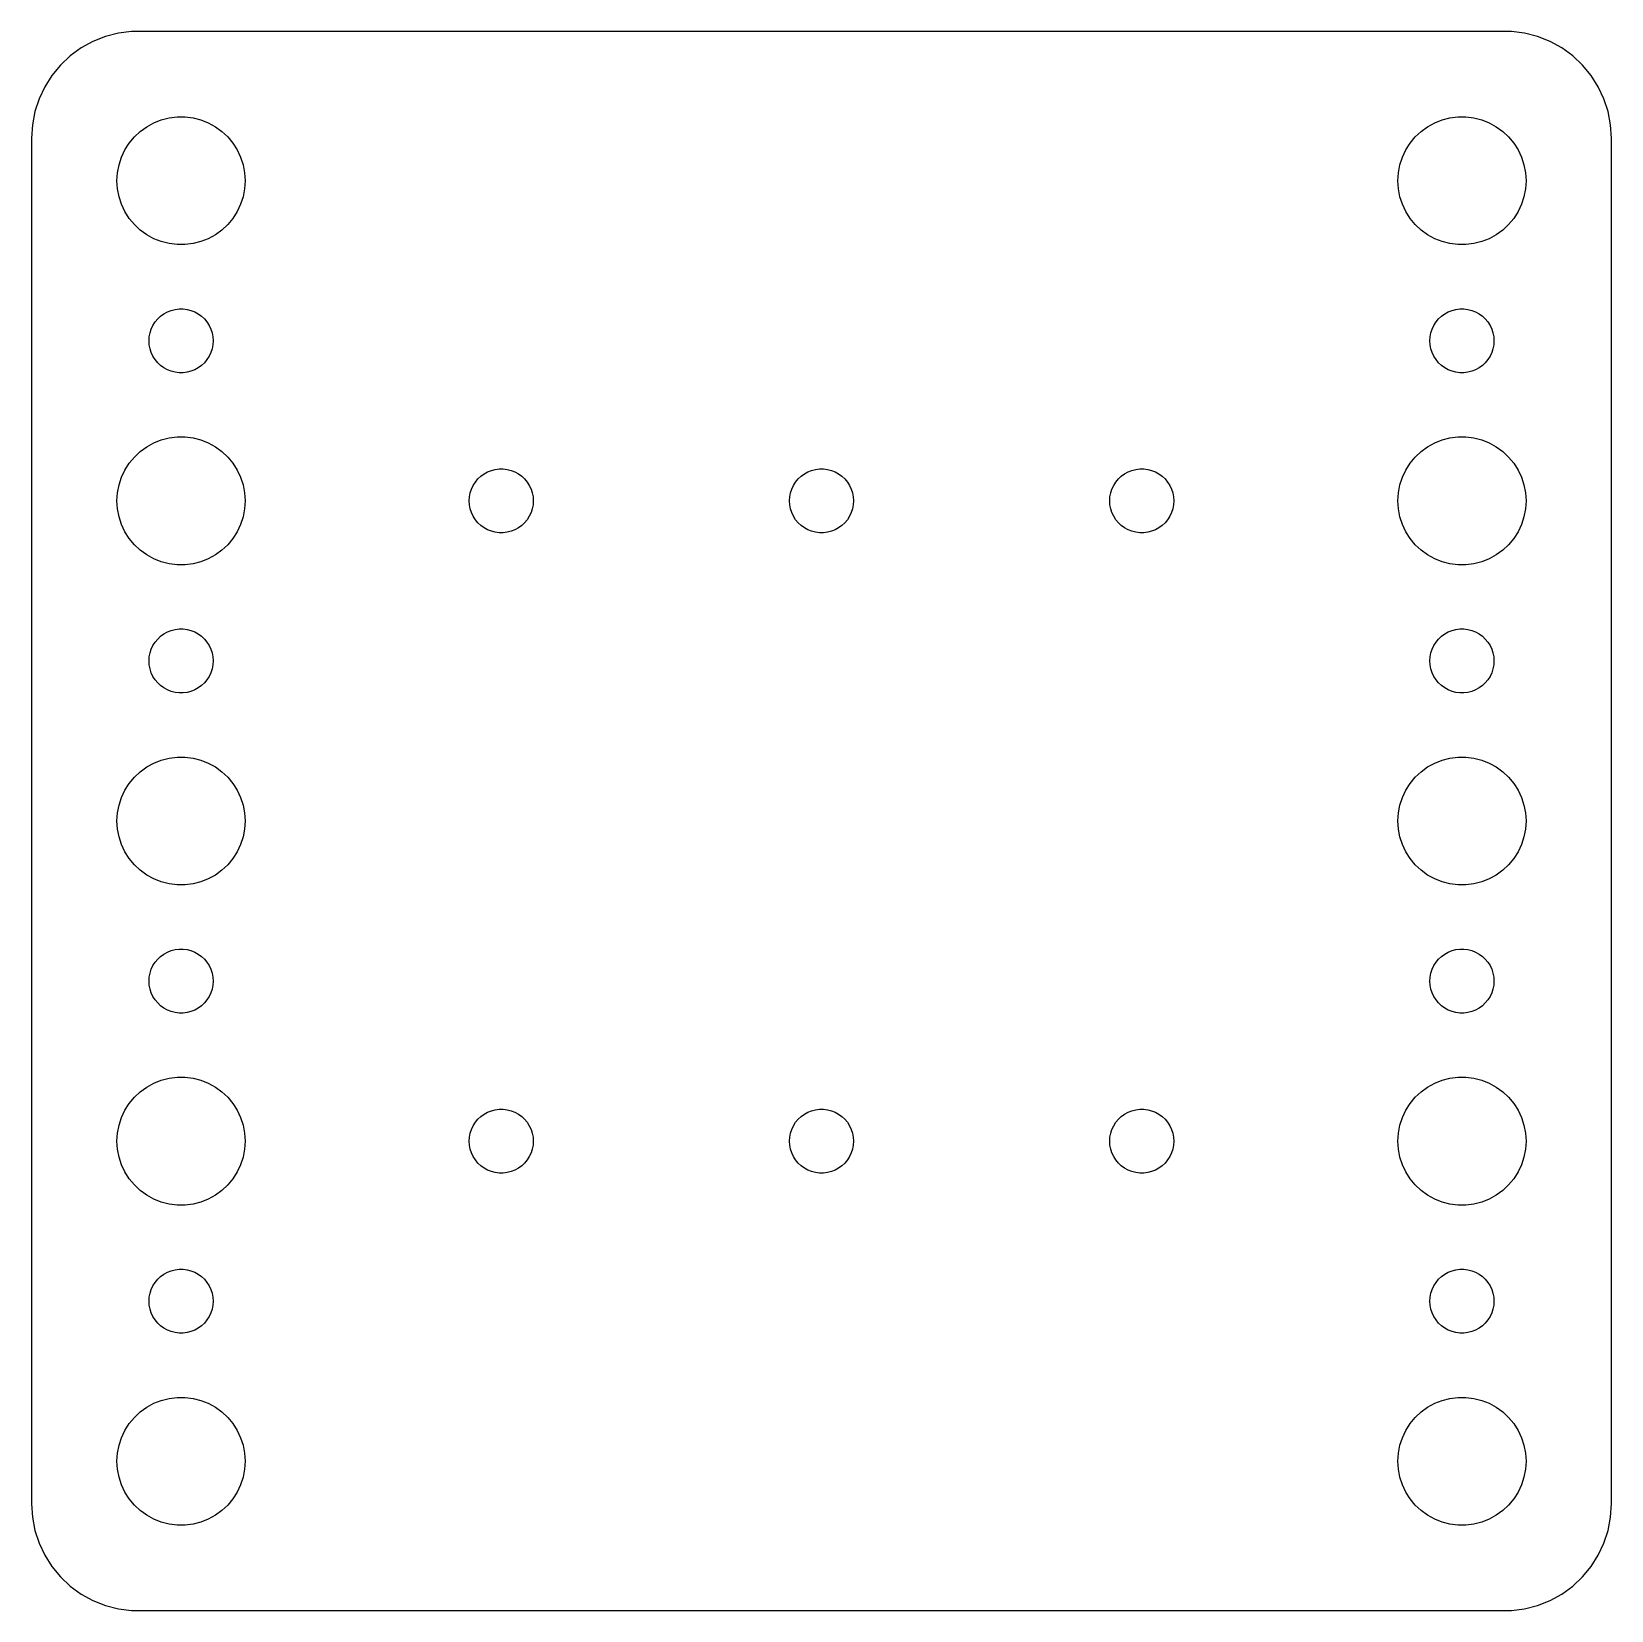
# Model space of a CAD drawing. Header units: metres. Extents: x -37 to 37, y 47 to 121.
import ezdxf

# ---------------------------------------------------------------- set-up
doc = ezdxf.new("R2010")
doc.units = ezdxf.units.M

msp = doc.modelspace()

# ---------------------------------------------------------------- linework, layer by layer
for p, q in [((-33.5451, 120.755), (-34.1289, 120.524)), ((-32.9369, 120.911), (-33.5451, 120.755)), ((-32.3139, 120.99), (-32.9369, 120.911)), ((32.3139, 120.99), (-32.3139, 120.99)), ((32.9369, 120.911), (32.3139, 120.99)), ((33.5451, 120.755), (32.9369, 120.911)), ((34.1289, 120.524), (33.5451, 120.755)), ((-34.6791, 120.222), (-35.1871, 119.853)), ((-34.1289, 120.524), (-34.6791, 120.222)), ((34.6791, 120.222), (34.1289, 120.524)), ((35.1871, 119.853), (34.6791, 120.222)), ((-35.6448, 119.423), (-36.0451, 118.939)), ((-35.1871, 119.853), (-35.6448, 119.423)), ((35.6448, 119.423), (35.1871, 119.853)), ((36.0451, 118.939), (35.6448, 119.423)), ((-36.3815, 118.409), (-36.6489, 117.841)), ((-36.0451, 118.939), (-36.3815, 118.409)), ((36.3815, 118.409), (36.0451, 118.939)), ((36.6489, 117.841), (36.3815, 118.409)), ((-36.6489, 117.841), (-36.8429, 117.243)), ((36.8429, 117.243), (36.6489, 117.841)), ((-36.8429, 117.243), (-36.9606, 116.627)), ((-30.927, 116.853), (-30.5621, 116.947)), ((-30.5621, 116.947), (-30.1884, 116.994)), ((-30.1884, 116.994), (-29.8116, 116.994)), ((-29.8116, 116.994), (-29.4379, 116.947)), ((-29.4379, 116.947), (-29.0729, 116.853)), ((29.0729, 116.853), (29.4379, 116.947)), ((29.4379, 116.947), (29.8116, 116.994)), ((29.8116, 116.994), (30.1884, 116.994)), ((30.1884, 116.994), (30.5621, 116.947)), ((30.5621, 116.947), (30.927, 116.853)), ((36.9606, 116.627), (36.8429, 117.243)), ((-36.9606, 116.627), (-37, 116)), ((-32.1869, 116.054), (-31.9123, 116.312)), ((-31.9123, 116.312), (-31.6075, 116.533)), ((-31.6075, 116.533), (-31.2773, 116.714)), ((-31.2773, 116.714), (-30.927, 116.853)), ((-29.0729, 116.853), (-28.7227, 116.714)), ((-28.7227, 116.714), (-28.3925, 116.533)), ((-28.3925, 116.533), (-28.0877, 116.312)), ((-28.0877, 116.312), (-27.8131, 116.054)), ((27.8131, 116.054), (28.0877, 116.312)), ((28.0877, 116.312), (28.3925, 116.533)), ((28.3925, 116.533), (28.7227, 116.714)), ((28.7227, 116.714), (29.0729, 116.853)), ((30.927, 116.853), (31.2773, 116.714)), ((31.2773, 116.714), (31.6075, 116.533)), ((31.6075, 116.533), (31.9123, 116.312)), ((31.9123, 116.312), (32.1869, 116.054)), ((37, 116), (36.9606, 116.627)), ((-37, 116), (-37, 52)), ((-32.7893, 115.104), (-32.6289, 115.445)), ((-32.6289, 115.445), (-32.427, 115.763)), ((-32.427, 115.763), (-32.1869, 116.054)), ((-27.8131, 116.054), (-27.5729, 115.763)), ((-27.5729, 115.763), (-27.3711, 115.445)), ((-27.3711, 115.445), (-27.2107, 115.104)), ((27.2107, 115.104), (27.3711, 115.445)), ((27.3711, 115.445), (27.5729, 115.763)), ((27.5729, 115.763), (27.8131, 116.054)), ((32.1869, 116.054), (32.427, 115.763)), ((32.427, 115.763), (32.6289, 115.445)), ((32.6289, 115.445), (32.7893, 115.104)), ((37, 52), (37, 116)), ((-32.9763, 114.376), (-32.9057, 114.746)), ((-32.9057, 114.746), (-32.7893, 115.104)), ((-27.2107, 115.104), (-27.0942, 114.746)), ((-27.0942, 114.746), (-27.0237, 114.376)), ((27.0237, 114.376), (27.0942, 114.746)), ((27.0942, 114.746), (27.2107, 115.104)), ((32.7893, 115.104), (32.9057, 114.746)), ((32.9057, 114.746), (32.9763, 114.376)), ((-33, 114), (-32.9763, 114.376)), ((-32.9763, 113.624), (-33, 114)), ((-27.0237, 114.376), (-27, 114)), ((-27, 114), (-27.0237, 113.624)), ((27, 114), (27.0237, 114.376)), ((27.0237, 113.624), (27, 114)), ((32.9763, 114.376), (33, 114)), ((33, 114), (32.9763, 113.624)), ((-32.9057, 113.254), (-32.9763, 113.624)), ((-32.7893, 112.896), (-32.9057, 113.254)), ((-27.0942, 113.254), (-27.2107, 112.896)), ((-27.0237, 113.624), (-27.0942, 113.254)), ((27.0942, 113.254), (27.0237, 113.624)), ((27.2107, 112.896), (27.0942, 113.254)), ((32.9057, 113.254), (32.7893, 112.896)), ((32.9763, 113.624), (32.9057, 113.254)), ((-32.6289, 112.555), (-32.7893, 112.896)), ((-32.427, 112.237), (-32.6289, 112.555)), ((-27.3711, 112.555), (-27.5729, 112.237)), ((-27.2107, 112.896), (-27.3711, 112.555)), ((27.3711, 112.555), (27.2107, 112.896)), ((27.5729, 112.237), (27.3711, 112.555)), ((32.6289, 112.555), (32.427, 112.237)), ((32.7893, 112.896), (32.6289, 112.555)), ((-32.1869, 111.946), (-32.427, 112.237)), ((-31.9123, 111.688), (-32.1869, 111.946)), ((-27.8131, 111.946), (-28.0877, 111.688)), ((-27.5729, 112.237), (-27.8131, 111.946)), ((27.8131, 111.946), (27.5729, 112.237)), ((28.0877, 111.688), (27.8131, 111.946)), ((32.1869, 111.946), (31.9123, 111.688)), ((32.427, 112.237), (32.1869, 111.946)), ((-31.6075, 111.467), (-31.9123, 111.688)), ((-31.2773, 111.286), (-31.6075, 111.467)), ((-30.927, 111.147), (-31.2773, 111.286)), ((-30.5621, 111.053), (-30.927, 111.147)), ((-30.1884, 111.006), (-30.5621, 111.053)), ((-29.8116, 111.006), (-30.1884, 111.006)), ((-29.4379, 111.053), (-29.8116, 111.006)), ((-29.0729, 111.147), (-29.4379, 111.053)), ((-28.7227, 111.286), (-29.0729, 111.147)), ((-28.3925, 111.467), (-28.7227, 111.286)), ((-28.0877, 111.688), (-28.3925, 111.467)), ((28.3925, 111.467), (28.0877, 111.688)), ((28.7227, 111.286), (28.3925, 111.467)), ((29.0729, 111.147), (28.7227, 111.286)), ((29.4379, 111.053), (29.0729, 111.147)), ((29.8116, 111.006), (29.4379, 111.053)), ((30.1884, 111.006), (29.8116, 111.006)), ((30.5621, 111.053), (30.1884, 111.006)), ((30.927, 111.147), (30.5621, 111.053)), ((31.2773, 111.286), (30.927, 111.147)), ((31.6075, 111.467), (31.2773, 111.286)), ((31.9123, 111.688), (31.6075, 111.467)), ((-31.3145, 107.223), (-31.2135, 107.382)), ((-31.2135, 107.382), (-31.0934, 107.527)), ((-31.0934, 107.527), (-30.9561, 107.656)), ((-30.9561, 107.656), (-30.8037, 107.766)), ((-30.8037, 107.766), (-30.6387, 107.857)), ((-30.6387, 107.857), (-30.4635, 107.927)), ((-30.4635, 107.927), (-30.2811, 107.973)), ((-30.2811, 107.973), (-30.0942, 107.997)), ((-30.0942, 107.997), (-29.9058, 107.997)), ((-29.9058, 107.997), (-29.7189, 107.973)), ((-29.7189, 107.973), (-29.5365, 107.927)), ((-29.5365, 107.927), (-29.3613, 107.857)), ((-29.3613, 107.857), (-29.1963, 107.766)), ((-29.1963, 107.766), (-29.0439, 107.656)), ((-29.0439, 107.656), (-28.9065, 107.527)), ((-28.9065, 107.527), (-28.7865, 107.382)), ((-28.7865, 107.382), (-28.6855, 107.223)), ((28.6855, 107.223), (28.7865, 107.382)), ((28.7865, 107.382), (28.9065, 107.527)), ((28.9065, 107.527), (29.0439, 107.656)), ((29.0439, 107.656), (29.1963, 107.766)), ((29.1963, 107.766), (29.3613, 107.857)), ((29.3613, 107.857), (29.5365, 107.927)), ((29.5365, 107.927), (29.7189, 107.973)), ((29.7189, 107.973), (29.9058, 107.997)), ((29.9058, 107.997), (30.0942, 107.997)), ((30.0942, 107.997), (30.2811, 107.973)), ((30.2811, 107.973), (30.4635, 107.927)), ((30.4635, 107.927), (30.6387, 107.857)), ((30.6387, 107.857), (30.8037, 107.766)), ((30.8037, 107.766), (30.9561, 107.656)), ((30.9561, 107.656), (31.0934, 107.527)), ((31.0934, 107.527), (31.2135, 107.382)), ((31.2135, 107.382), (31.3145, 107.223)), ((-31.5, 106.5), (-31.4882, 106.688)), ((-31.4882, 106.688), (-31.4529, 106.873)), ((-31.4529, 106.873), (-31.3947, 107.052)), ((-31.3947, 107.052), (-31.3145, 107.223)), ((-28.6855, 107.223), (-28.6053, 107.052)), ((-28.6053, 107.052), (-28.5471, 106.873)), ((-28.5471, 106.873), (-28.5118, 106.688)), ((-28.5118, 106.688), (-28.5, 106.5)), ((28.5, 106.5), (28.5118, 106.688)), ((28.5118, 106.688), (28.5471, 106.873)), ((28.5471, 106.873), (28.6053, 107.052)), ((28.6053, 107.052), (28.6855, 107.223)), ((31.3145, 107.223), (31.3947, 107.052)), ((31.3947, 107.052), (31.4529, 106.873)), ((31.4529, 106.873), (31.4882, 106.688)), ((31.4882, 106.688), (31.5, 106.5)), ((-31.4882, 106.312), (-31.5, 106.5)), ((-31.4529, 106.127), (-31.4882, 106.312)), ((-31.3947, 105.948), (-31.4529, 106.127)), ((-31.3145, 105.777), (-31.3947, 105.948)), ((-28.6053, 105.948), (-28.6855, 105.777)), ((-28.5471, 106.127), (-28.6053, 105.948)), ((-28.5118, 106.312), (-28.5471, 106.127)), ((-28.5, 106.5), (-28.5118, 106.312)), ((28.5118, 106.312), (28.5, 106.5)), ((28.5471, 106.127), (28.5118, 106.312)), ((28.6053, 105.948), (28.5471, 106.127)), ((28.6855, 105.777), (28.6053, 105.948)), ((31.3947, 105.948), (31.3145, 105.777)), ((31.4529, 106.127), (31.3947, 105.948)), ((31.4882, 106.312), (31.4529, 106.127)), ((31.5, 106.5), (31.4882, 106.312)), ((-31.2135, 105.618), (-31.3145, 105.777)), ((-31.0934, 105.473), (-31.2135, 105.618)), ((-30.9561, 105.344), (-31.0934, 105.473)), ((-30.8037, 105.234), (-30.9561, 105.344)), ((-30.6387, 105.143), (-30.8037, 105.234)), ((-30.4635, 105.073), (-30.6387, 105.143)), ((-29.3613, 105.143), (-29.5365, 105.073)), ((-29.1963, 105.234), (-29.3613, 105.143)), ((-29.0439, 105.344), (-29.1963, 105.234)), ((-28.9065, 105.473), (-29.0439, 105.344)), ((-28.7865, 105.618), (-28.9065, 105.473)), ((-28.6855, 105.777), (-28.7865, 105.618)), ((28.7865, 105.618), (28.6855, 105.777)), ((28.9065, 105.473), (28.7865, 105.618)), ((29.0439, 105.344), (28.9065, 105.473)), ((29.1963, 105.234), (29.0439, 105.344)), ((29.3613, 105.143), (29.1963, 105.234)), ((29.5365, 105.073), (29.3613, 105.143)), ((30.6387, 105.143), (30.4635, 105.073)), ((30.8037, 105.234), (30.6387, 105.143)), ((30.9561, 105.344), (30.8037, 105.234)), ((31.0934, 105.473), (30.9561, 105.344)), ((31.2135, 105.618), (31.0934, 105.473)), ((31.3145, 105.777), (31.2135, 105.618)), ((-30.2811, 105.027), (-30.4635, 105.073)), ((-30.0942, 105.003), (-30.2811, 105.027)), ((-29.9058, 105.003), (-30.0942, 105.003)), ((-29.7189, 105.027), (-29.9058, 105.003)), ((-29.5365, 105.073), (-29.7189, 105.027)), ((29.7189, 105.027), (29.5365, 105.073)), ((29.9058, 105.003), (29.7189, 105.027)), ((30.0942, 105.003), (29.9058, 105.003)), ((30.2811, 105.027), (30.0942, 105.003)), ((30.4635, 105.073), (30.2811, 105.027)), ((-31.9123, 101.312), (-31.6075, 101.533)), ((-31.6075, 101.533), (-31.2773, 101.714)), ((-31.2773, 101.714), (-30.927, 101.853)), ((-30.927, 101.853), (-30.5621, 101.947)), ((-30.5621, 101.947), (-30.1884, 101.994)), ((-30.1884, 101.994), (-29.8116, 101.994)), ((-29.8116, 101.994), (-29.4379, 101.947)), ((-29.4379, 101.947), (-29.0729, 101.853)), ((-29.0729, 101.853), (-28.7227, 101.714)), ((-28.7227, 101.714), (-28.3925, 101.533)), ((-28.3925, 101.533), (-28.0877, 101.312)), ((28.0877, 101.312), (28.3925, 101.533)), ((28.3925, 101.533), (28.7227, 101.714)), ((28.7227, 101.714), (29.0729, 101.853)), ((29.0729, 101.853), (29.4379, 101.947)), ((29.4379, 101.947), (29.8116, 101.994)), ((29.8116, 101.994), (30.1884, 101.994)), ((30.1884, 101.994), (30.5621, 101.947)), ((30.5621, 101.947), (30.927, 101.853)), ((30.927, 101.853), (31.2773, 101.714)), ((31.2773, 101.714), (31.6075, 101.533)), ((31.6075, 101.533), (31.9123, 101.312)), ((-32.6289, 100.445), (-32.427, 100.763)), ((-32.427, 100.763), (-32.1869, 101.054)), ((-32.1869, 101.054), (-31.9123, 101.312)), ((-28.0877, 101.312), (-27.8131, 101.054)), ((-27.8131, 101.054), (-27.5729, 100.763)), ((-27.5729, 100.763), (-27.3711, 100.445)), ((27.3711, 100.445), (27.5729, 100.763)), ((27.5729, 100.763), (27.8131, 101.054)), ((27.8131, 101.054), (28.0877, 101.312)), ((31.9123, 101.312), (32.1869, 101.054)), ((32.1869, 101.054), (32.427, 100.763)), ((32.427, 100.763), (32.6289, 100.445)), ((-32.9057, 99.7461), (-32.7893, 100.104)), ((-32.7893, 100.104), (-32.6289, 100.445)), ((-27.3711, 100.445), (-27.2107, 100.104)), ((-27.2107, 100.104), (-27.0942, 99.7461)), ((-16.2135, 99.8817), (-16.0934, 100.027)), ((-16.0934, 100.027), (-15.9561, 100.156)), ((-15.9561, 100.156), (-15.8037, 100.266)), ((-15.8037, 100.266), (-15.6387, 100.357)), ((-15.6387, 100.357), (-15.4635, 100.427)), ((-15.4635, 100.427), (-15.2811, 100.473)), ((-15.2811, 100.473), (-15.0942, 100.497)), ((-15.0942, 100.497), (-14.9058, 100.497)), ((-14.9058, 100.497), (-14.7189, 100.473)), ((-14.7189, 100.473), (-14.5365, 100.427)), ((-14.5365, 100.427), (-14.3613, 100.357)), ((-14.3613, 100.357), (-14.1963, 100.266)), ((-14.1963, 100.266), (-14.0439, 100.156)), ((-14.0439, 100.156), (-13.9065, 100.027)), ((-13.9065, 100.027), (-13.7865, 99.8817)), ((-1.21352, 99.8817), (-1.09344, 100.027)), ((-1.09344, 100.027), (-0.95613, 100.156)), ((-0.95613, 100.156), (-0.80373, 100.266)), ((-0.80373, 100.266), (-0.63866, 100.357)), ((-0.63866, 100.357), (-0.46352, 100.427)), ((-0.46352, 100.427), (-0.28107, 100.473)), ((-0.28107, 100.473), (-0.09418, 100.497)), ((-0.09418, 100.497), (0.09418, 100.497)), ((0.09418, 100.497), (0.28107, 100.473)), ((0.28107, 100.473), (0.46352, 100.427)), ((0.46352, 100.427), (0.63866, 100.357)), ((0.63866, 100.357), (0.80373, 100.266)), ((0.80373, 100.266), (0.95613, 100.156)), ((0.95613, 100.156), (1.09344, 100.027)), ((1.09344, 100.027), (1.21352, 99.8817)), ((13.7865, 99.8817), (13.9065, 100.027)), ((13.9065, 100.027), (14.0439, 100.156)), ((14.0439, 100.156), (14.1963, 100.266)), ((14.1963, 100.266), (14.3613, 100.357)), ((14.3613, 100.357), (14.5365, 100.427)), ((14.5365, 100.427), (14.7189, 100.473)), ((14.7189, 100.473), (14.9058, 100.497)), ((14.9058, 100.497), (15.0942, 100.497)), ((15.0942, 100.497), (15.2811, 100.473)), ((15.2811, 100.473), (15.4635, 100.427)), ((15.4635, 100.427), (15.6387, 100.357)), ((15.6387, 100.357), (15.8037, 100.266)), ((15.8037, 100.266), (15.9561, 100.156)), ((15.9561, 100.156), (16.0934, 100.027)), ((16.0934, 100.027), (16.2135, 99.8817)), ((27.0942, 99.7461), (27.2107, 100.104)), ((27.2107, 100.104), (27.3711, 100.445)), ((32.6289, 100.445), (32.7893, 100.104)), ((32.7893, 100.104), (32.9057, 99.7461)), ((-33, 99), (-32.9763, 99.376)), ((-32.9763, 99.376), (-32.9057, 99.7461)), ((-27.0942, 99.7461), (-27.0237, 99.376)), ((-27.0237, 99.376), (-27, 99)), ((-16.5, 99), (-16.4882, 99.188)), ((-16.4882, 99.188), (-16.4529, 99.373)), ((-16.4529, 99.373), (-16.3947, 99.5522)), ((-16.3947, 99.5522), (-16.3145, 99.7226)), ((-16.3145, 99.7226), (-16.2135, 99.8817)), ((-13.7865, 99.8817), (-13.6855, 99.7226)), ((-13.6855, 99.7226), (-13.6053, 99.5522)), ((-13.6053, 99.5522), (-13.5471, 99.373)), ((-13.5471, 99.373), (-13.5118, 99.188)), ((-13.5118, 99.188), (-13.5, 99)), ((-1.5, 99), (-1.48816, 99.188)), ((-1.48816, 99.188), (-1.45287, 99.373)), ((-1.45287, 99.373), (-1.39465, 99.5522)), ((-1.39465, 99.5522), (-1.31445, 99.7226)), ((-1.31445, 99.7226), (-1.21352, 99.8817)), ((1.21352, 99.8817), (1.31445, 99.7226)), ((1.31445, 99.7226), (1.39465, 99.5522)), ((1.39465, 99.5522), (1.45287, 99.373)), ((1.45287, 99.373), (1.48816, 99.188)), ((1.48816, 99.188), (1.5, 99)), ((13.5, 99), (13.5118, 99.188)), ((13.5118, 99.188), (13.5471, 99.373)), ((13.5471, 99.373), (13.6053, 99.5522)), ((13.6053, 99.5522), (13.6855, 99.7226)), ((13.6855, 99.7226), (13.7865, 99.8817)), ((16.2135, 99.8817), (16.3145, 99.7226)), ((16.3145, 99.7226), (16.3947, 99.5522)), ((16.3947, 99.5522), (16.4529, 99.373)), ((16.4529, 99.373), (16.4882, 99.188)), ((16.4882, 99.188), (16.5, 99)), ((27, 99), (27.0237, 99.376)), ((27.0237, 99.376), (27.0942, 99.7461)), ((32.9057, 99.7461), (32.9763, 99.376)), ((32.9763, 99.376), (33, 99)), ((-32.9763, 98.624), (-33, 99)), ((-32.9057, 98.2539), (-32.9763, 98.624)), ((-27.0237, 98.624), (-27.0942, 98.2539)), ((-27, 99), (-27.0237, 98.624)), ((-16.4882, 98.812), (-16.5, 99)), ((-16.4529, 98.627), (-16.4882, 98.812)), ((-16.3947, 98.4478), (-16.4529, 98.627)), ((-16.3145, 98.2774), (-16.3947, 98.4478)), ((-13.6053, 98.4478), (-13.6855, 98.2774)), ((-13.5471, 98.627), (-13.6053, 98.4478)), ((-13.5118, 98.812), (-13.5471, 98.627)), ((-13.5, 99), (-13.5118, 98.812)), ((-1.48816, 98.812), (-1.5, 99)), ((-1.45287, 98.627), (-1.48816, 98.812)), ((-1.39465, 98.4478), (-1.45287, 98.627)), ((-1.31445, 98.2774), (-1.39465, 98.4478)), ((1.39465, 98.4478), (1.31445, 98.2774)), ((1.45287, 98.627), (1.39465, 98.4478)), ((1.48816, 98.812), (1.45287, 98.627)), ((1.5, 99), (1.48816, 98.812)), ((13.5118, 98.812), (13.5, 99)), ((13.5471, 98.627), (13.5118, 98.812)), ((13.6053, 98.4478), (13.5471, 98.627)), ((13.6855, 98.2774), (13.6053, 98.4478)), ((16.3947, 98.4478), (16.3145, 98.2774)), ((16.4529, 98.627), (16.3947, 98.4478)), ((16.4882, 98.812), (16.4529, 98.627)), ((16.5, 99), (16.4882, 98.812)), ((27.0237, 98.624), (27, 99)), ((27.0942, 98.2539), (27.0237, 98.624)), ((32.9763, 98.624), (32.9057, 98.2539)), ((33, 99), (32.9763, 98.624)), ((-32.7893, 97.8956), (-32.9057, 98.2539)), ((-32.6289, 97.5547), (-32.7893, 97.8956)), ((-27.2107, 97.8956), (-27.3711, 97.5547)), ((-27.0942, 98.2539), (-27.2107, 97.8956)), ((-16.2135, 98.1183), (-16.3145, 98.2774)), ((-16.0934, 97.9732), (-16.2135, 98.1183)), ((-15.9561, 97.8442), (-16.0934, 97.9732)), ((-15.8037, 97.7335), (-15.9561, 97.8442)), ((-15.6387, 97.6427), (-15.8037, 97.7335)), ((-14.1963, 97.7335), (-14.3613, 97.6427)), ((-14.0439, 97.8442), (-14.1963, 97.7335)), ((-13.9065, 97.9732), (-14.0439, 97.8442)), ((-13.7865, 98.1183), (-13.9065, 97.9732)), ((-13.6855, 98.2774), (-13.7865, 98.1183)), ((-1.21352, 98.1183), (-1.31445, 98.2774)), ((-1.09344, 97.9732), (-1.21352, 98.1183)), ((-0.95613, 97.8442), (-1.09344, 97.9732)), ((-0.80373, 97.7335), (-0.95613, 97.8442)), ((-0.63866, 97.6427), (-0.80373, 97.7335)), ((0.80373, 97.7335), (0.63866, 97.6427)), ((0.95613, 97.8442), (0.80373, 97.7335)), ((1.09344, 97.9732), (0.95613, 97.8442)), ((1.21352, 98.1183), (1.09344, 97.9732)), ((1.31445, 98.2774), (1.21352, 98.1183)), ((13.7865, 98.1183), (13.6855, 98.2774)), ((13.9065, 97.9732), (13.7865, 98.1183)), ((14.0439, 97.8442), (13.9065, 97.9732)), ((14.1963, 97.7335), (14.0439, 97.8442)), ((14.3613, 97.6427), (14.1963, 97.7335)), ((15.8037, 97.7335), (15.6387, 97.6427)), ((15.9561, 97.8442), (15.8037, 97.7335)), ((16.0934, 97.9732), (15.9561, 97.8442)), ((16.2135, 98.1183), (16.0934, 97.9732)), ((16.3145, 98.2774), (16.2135, 98.1183)), ((27.2107, 97.8956), (27.0942, 98.2539)), ((27.3711, 97.5547), (27.2107, 97.8956)), ((32.7893, 97.8956), (32.6289, 97.5547)), ((32.9057, 98.2539), (32.7893, 97.8956)), ((-32.427, 97.2366), (-32.6289, 97.5547)), ((-32.1869, 96.9464), (-32.427, 97.2366)), ((-31.9123, 96.6884), (-32.1869, 96.9464)), ((-27.8131, 96.9464), (-28.0877, 96.6884)), ((-27.5729, 97.2366), (-27.8131, 96.9464)), ((-27.3711, 97.5547), (-27.5729, 97.2366)), ((-15.4635, 97.5734), (-15.6387, 97.6427)), ((-15.2811, 97.5266), (-15.4635, 97.5734)), ((-15.0942, 97.5029), (-15.2811, 97.5266)), ((-14.9058, 97.5029), (-15.0942, 97.5029)), ((-14.7189, 97.5266), (-14.9058, 97.5029)), ((-14.5365, 97.5734), (-14.7189, 97.5266)), ((-14.3613, 97.6427), (-14.5365, 97.5734)), ((-0.46352, 97.5734), (-0.63866, 97.6427)), ((-0.28107, 97.5266), (-0.46352, 97.5734)), ((-0.09418, 97.5029), (-0.28107, 97.5266)), ((0.09418, 97.5029), (-0.09418, 97.5029)), ((0.28107, 97.5266), (0.09418, 97.5029)), ((0.46352, 97.5734), (0.28107, 97.5266)), ((0.63866, 97.6427), (0.46352, 97.5734)), ((14.5365, 97.5734), (14.3613, 97.6427)), ((14.7189, 97.5266), (14.5365, 97.5734)), ((14.9058, 97.5029), (14.7189, 97.5266)), ((15.0942, 97.5029), (14.9058, 97.5029)), ((15.2811, 97.5266), (15.0942, 97.5029)), ((15.4635, 97.5734), (15.2811, 97.5266)), ((15.6387, 97.6427), (15.4635, 97.5734)), ((27.5729, 97.2366), (27.3711, 97.5547)), ((27.8131, 96.9464), (27.5729, 97.2366)), ((28.0877, 96.6884), (27.8131, 96.9464)), ((32.1869, 96.9464), (31.9123, 96.6884)), ((32.427, 97.2366), (32.1869, 96.9464)), ((32.6289, 97.5547), (32.427, 97.2366)), ((-31.6075, 96.467), (-31.9123, 96.6884)), ((-31.2773, 96.2855), (-31.6075, 96.467)), ((-30.927, 96.1468), (-31.2773, 96.2855)), ((-28.7227, 96.2855), (-29.0729, 96.1468)), ((-28.3925, 96.467), (-28.7227, 96.2855)), ((-28.0877, 96.6884), (-28.3925, 96.467)), ((28.3925, 96.467), (28.0877, 96.6884)), ((28.7227, 96.2855), (28.3925, 96.467)), ((29.0729, 96.1468), (28.7227, 96.2855)), ((31.2773, 96.2855), (30.927, 96.1468)), ((31.6075, 96.467), (31.2773, 96.2855)), ((31.9123, 96.6884), (31.6075, 96.467)), ((-30.5621, 96.0531), (-30.927, 96.1468)), ((-30.1884, 96.0059), (-30.5621, 96.0531)), ((-29.8116, 96.0059), (-30.1884, 96.0059)), ((-29.4379, 96.0531), (-29.8116, 96.0059)), ((-29.0729, 96.1468), (-29.4379, 96.0531)), ((29.4379, 96.0531), (29.0729, 96.1468)), ((29.8116, 96.0059), (29.4379, 96.0531)), ((30.1884, 96.0059), (29.8116, 96.0059)), ((30.5621, 96.0531), (30.1884, 96.0059)), ((30.927, 96.1468), (30.5621, 96.0531)), ((-31.2135, 92.3817), (-31.0934, 92.5268)), ((-31.0934, 92.5268), (-30.9561, 92.6558)), ((-30.9561, 92.6558), (-30.8037, 92.7665)), ((-30.8037, 92.7665), (-30.6387, 92.8572)), ((-30.6387, 92.8572), (-30.4635, 92.9266)), ((-30.4635, 92.9266), (-30.2811, 92.9734)), ((-30.2811, 92.9734), (-30.0942, 92.997)), ((-30.0942, 92.997), (-29.9058, 92.997)), ((-29.9058, 92.997), (-29.7189, 92.9734)), ((-29.7189, 92.9734), (-29.5365, 92.9266)), ((-29.5365, 92.9266), (-29.3613, 92.8572)), ((-29.3613, 92.8572), (-29.1963, 92.7665)), ((-29.1963, 92.7665), (-29.0439, 92.6558)), ((-29.0439, 92.6558), (-28.9065, 92.5268)), ((-28.9065, 92.5268), (-28.7865, 92.3817)), ((28.7865, 92.3817), (28.9065, 92.5268)), ((28.9065, 92.5268), (29.0439, 92.6558)), ((29.0439, 92.6558), (29.1963, 92.7665)), ((29.1963, 92.7665), (29.3613, 92.8572)), ((29.3613, 92.8572), (29.5365, 92.9266)), ((29.5365, 92.9266), (29.7189, 92.9734)), ((29.7189, 92.9734), (29.9058, 92.997)), ((29.9058, 92.997), (30.0942, 92.997)), ((30.0942, 92.997), (30.2811, 92.9734)), ((30.2811, 92.9734), (30.4635, 92.9266)), ((30.4635, 92.9266), (30.6387, 92.8572)), ((30.6387, 92.8572), (30.8037, 92.7665)), ((30.8037, 92.7665), (30.9561, 92.6558)), ((30.9561, 92.6558), (31.0934, 92.5268)), ((31.0934, 92.5268), (31.2135, 92.3817)), ((-31.4882, 91.688), (-31.4529, 91.873)), ((-31.4529, 91.873), (-31.3947, 92.0522)), ((-31.3947, 92.0522), (-31.3145, 92.2226)), ((-31.3145, 92.2226), (-31.2135, 92.3817)), ((-28.7865, 92.3817), (-28.6855, 92.2226)), ((-28.6855, 92.2226), (-28.6053, 92.0522)), ((-28.6053, 92.0522), (-28.5471, 91.873)), ((-28.5471, 91.873), (-28.5118, 91.688)), ((28.5118, 91.688), (28.5471, 91.873)), ((28.5471, 91.873), (28.6053, 92.0522)), ((28.6053, 92.0522), (28.6855, 92.2226)), ((28.6855, 92.2226), (28.7865, 92.3817)), ((31.2135, 92.3817), (31.3145, 92.2226)), ((31.3145, 92.2226), (31.3947, 92.0522)), ((31.3947, 92.0522), (31.4529, 91.873)), ((31.4529, 91.873), (31.4882, 91.688)), ((-31.5, 91.5), (-31.4882, 91.688)), ((-31.4882, 91.312), (-31.5, 91.5)), ((-31.4529, 91.127), (-31.4882, 91.312)), ((-31.3947, 90.9478), (-31.4529, 91.127)), ((-28.5471, 91.127), (-28.6053, 90.9478)), ((-28.5118, 91.312), (-28.5471, 91.127)), ((-28.5118, 91.688), (-28.5, 91.5)), ((-28.5, 91.5), (-28.5118, 91.312)), ((28.5, 91.5), (28.5118, 91.688)), ((28.5118, 91.312), (28.5, 91.5)), ((28.5471, 91.127), (28.5118, 91.312)), ((28.6053, 90.9478), (28.5471, 91.127)), ((31.4529, 91.127), (31.3947, 90.9478)), ((31.4882, 91.312), (31.4529, 91.127)), ((31.4882, 91.688), (31.5, 91.5)), ((31.5, 91.5), (31.4882, 91.312)), ((-31.3145, 90.7774), (-31.3947, 90.9478)), ((-31.2135, 90.6183), (-31.3145, 90.7774)), ((-31.0934, 90.4732), (-31.2135, 90.6183)), ((-30.9561, 90.3442), (-31.0934, 90.4732)), ((-30.8037, 90.2335), (-30.9561, 90.3442)), ((-29.0439, 90.3442), (-29.1963, 90.2335)), ((-28.9065, 90.4732), (-29.0439, 90.3442)), ((-28.7865, 90.6183), (-28.9065, 90.4732)), ((-28.6855, 90.7774), (-28.7865, 90.6183)), ((-28.6053, 90.9478), (-28.6855, 90.7774)), ((28.6855, 90.7774), (28.6053, 90.9478)), ((28.7865, 90.6183), (28.6855, 90.7774)), ((28.9065, 90.4732), (28.7865, 90.6183)), ((29.0439, 90.3442), (28.9065, 90.4732)), ((29.1963, 90.2335), (29.0439, 90.3442)), ((30.9561, 90.3442), (30.8037, 90.2335)), ((31.0934, 90.4732), (30.9561, 90.3442)), ((31.2135, 90.6183), (31.0934, 90.4732)), ((31.3145, 90.7774), (31.2135, 90.6183)), ((31.3947, 90.9478), (31.3145, 90.7774)), ((-30.6387, 90.1427), (-30.8037, 90.2335)), ((-30.4635, 90.0734), (-30.6387, 90.1427)), ((-30.2811, 90.0266), (-30.4635, 90.0734)), ((-30.0942, 90.0029), (-30.2811, 90.0266)), ((-29.9058, 90.0029), (-30.0942, 90.0029)), ((-29.7189, 90.0266), (-29.9058, 90.0029)), ((-29.5365, 90.0734), (-29.7189, 90.0266)), ((-29.3613, 90.1427), (-29.5365, 90.0734)), ((-29.1963, 90.2335), (-29.3613, 90.1427)), ((29.3613, 90.1427), (29.1963, 90.2335)), ((29.5365, 90.0734), (29.3613, 90.1427)), ((29.7189, 90.0266), (29.5365, 90.0734)), ((29.9058, 90.0029), (29.7189, 90.0266)), ((30.0942, 90.0029), (29.9058, 90.0029)), ((30.2811, 90.0266), (30.0942, 90.0029)), ((30.4635, 90.0734), (30.2811, 90.0266)), ((30.6387, 90.1427), (30.4635, 90.0734)), ((30.8037, 90.2335), (30.6387, 90.1427)), ((-31.6075, 86.533), (-31.2773, 86.7145)), ((-31.2773, 86.7145), (-30.927, 86.8532)), ((-30.927, 86.8532), (-30.5621, 86.9469)), ((-30.5621, 86.9469), (-30.1884, 86.9941)), ((-30.1884, 86.9941), (-29.8116, 86.9941)), ((-29.8116, 86.9941), (-29.4379, 86.9469)), ((-29.4379, 86.9469), (-29.0729, 86.8532)), ((-29.0729, 86.8532), (-28.7227, 86.7145)), ((-28.7227, 86.7145), (-28.3925, 86.533)), ((28.3925, 86.533), (28.7227, 86.7145)), ((28.7227, 86.7145), (29.0729, 86.8532)), ((29.0729, 86.8532), (29.4379, 86.9469)), ((29.4379, 86.9469), (29.8116, 86.9941)), ((29.8116, 86.9941), (30.1884, 86.9941)), ((30.1884, 86.9941), (30.5621, 86.9469)), ((30.5621, 86.9469), (30.927, 86.8532)), ((30.927, 86.8532), (31.2773, 86.7145)), ((31.2773, 86.7145), (31.6075, 86.533)), ((-32.427, 85.7634), (-32.1869, 86.0536)), ((-32.1869, 86.0536), (-31.9123, 86.3115)), ((-31.9123, 86.3115), (-31.6075, 86.533)), ((-28.3925, 86.533), (-28.0877, 86.3115)), ((-28.0877, 86.3115), (-27.8131, 86.0536)), ((-27.8131, 86.0536), (-27.5729, 85.7634)), ((27.5729, 85.7634), (27.8131, 86.0536)), ((27.8131, 86.0536), (28.0877, 86.3115)), ((28.0877, 86.3115), (28.3925, 86.533)), ((31.6075, 86.533), (31.9123, 86.3115)), ((31.9123, 86.3115), (32.1869, 86.0536)), ((32.1869, 86.0536), (32.427, 85.7634)), ((-32.9057, 84.7461), (-32.7893, 85.1044)), ((-32.7893, 85.1044), (-32.6289, 85.4453)), ((-32.6289, 85.4453), (-32.427, 85.7634)), ((-27.5729, 85.7634), (-27.3711, 85.4453)), ((-27.3711, 85.4453), (-27.2107, 85.1044)), ((-27.2107, 85.1044), (-27.0942, 84.7461)), ((27.0942, 84.7461), (27.2107, 85.1044)), ((27.2107, 85.1044), (27.3711, 85.4453)), ((27.3711, 85.4453), (27.5729, 85.7634)), ((32.427, 85.7634), (32.6289, 85.4453)), ((32.6289, 85.4453), (32.7893, 85.1044)), ((32.7893, 85.1044), (32.9057, 84.7461)), ((-33, 84), (-32.9763, 84.376)), ((-32.9763, 84.376), (-32.9057, 84.7461)), ((-27.0942, 84.7461), (-27.0237, 84.376)), ((-27.0237, 84.376), (-27, 84)), ((27, 84), (27.0237, 84.376)), ((27.0237, 84.376), (27.0942, 84.7461)), ((32.9057, 84.7461), (32.9763, 84.376)), ((32.9763, 84.376), (33, 84)), ((-32.9763, 83.624), (-33, 84)), ((-32.9057, 83.2539), (-32.9763, 83.624)), ((-27.0237, 83.624), (-27.0942, 83.2539)), ((-27, 84), (-27.0237, 83.624)), ((27.0237, 83.624), (27, 84)), ((27.0942, 83.2539), (27.0237, 83.624)), ((32.9763, 83.624), (32.9057, 83.2539)), ((33, 84), (32.9763, 83.624)), ((-32.7893, 82.8956), (-32.9057, 83.2539)), ((-32.6289, 82.5547), (-32.7893, 82.8956)), ((-27.2107, 82.8956), (-27.3711, 82.5547)), ((-27.0942, 83.2539), (-27.2107, 82.8956)), ((27.2107, 82.8956), (27.0942, 83.2539)), ((27.3711, 82.5547), (27.2107, 82.8956)), ((32.7893, 82.8956), (32.6289, 82.5547)), ((32.9057, 83.2539), (32.7893, 82.8956)), ((-32.427, 82.2366), (-32.6289, 82.5547)), ((-32.1869, 81.9464), (-32.427, 82.2366)), ((-27.5729, 82.2366), (-27.8131, 81.9464)), ((-27.3711, 82.5547), (-27.5729, 82.2366)), ((27.5729, 82.2366), (27.3711, 82.5547)), ((27.8131, 81.9464), (27.5729, 82.2366)), ((32.427, 82.2366), (32.1869, 81.9464)), ((32.6289, 82.5547), (32.427, 82.2366)), ((-31.9123, 81.6885), (-32.1869, 81.9464)), ((-31.6075, 81.467), (-31.9123, 81.6885)), ((-31.2773, 81.2855), (-31.6075, 81.467)), ((-28.3925, 81.467), (-28.7227, 81.2855)), ((-28.0877, 81.6885), (-28.3925, 81.467)), ((-27.8131, 81.9464), (-28.0877, 81.6885)), ((28.0877, 81.6885), (27.8131, 81.9464)), ((28.3925, 81.467), (28.0877, 81.6885)), ((28.7227, 81.2855), (28.3925, 81.467)), ((31.6075, 81.467), (31.2773, 81.2855)), ((31.9123, 81.6885), (31.6075, 81.467)), ((32.1869, 81.9464), (31.9123, 81.6885)), ((-30.927, 81.1468), (-31.2773, 81.2855)), ((-30.5621, 81.0531), (-30.927, 81.1468)), ((-30.1884, 81.0059), (-30.5621, 81.0531)), ((-29.8116, 81.0059), (-30.1884, 81.0059)), ((-29.4379, 81.0531), (-29.8116, 81.0059)), ((-29.0729, 81.1468), (-29.4379, 81.0531)), ((-28.7227, 81.2855), (-29.0729, 81.1468)), ((29.0729, 81.1468), (28.7227, 81.2855)), ((29.4379, 81.0531), (29.0729, 81.1468)), ((29.8116, 81.0059), (29.4379, 81.0531)), ((30.1884, 81.0059), (29.8116, 81.0059)), ((30.5621, 81.0531), (30.1884, 81.0059)), ((30.927, 81.1468), (30.5621, 81.0531)), ((31.2773, 81.2855), (30.927, 81.1468)), ((-30.9561, 77.6558), (-30.8037, 77.7665)), ((-30.8037, 77.7665), (-30.6387, 77.8573)), ((-30.6387, 77.8573), (-30.4635, 77.9266)), ((-30.4635, 77.9266), (-30.2811, 77.9734)), ((-30.2811, 77.9734), (-30.0942, 77.9971)), ((-30.0942, 77.9971), (-29.9058, 77.9971)), ((-29.9058, 77.9971), (-29.7189, 77.9734)), ((-29.7189, 77.9734), (-29.5365, 77.9266)), ((-29.5365, 77.9266), (-29.3613, 77.8573)), ((-29.3613, 77.8573), (-29.1963, 77.7665)), ((-29.1963, 77.7665), (-29.0439, 77.6558)), ((29.0439, 77.6558), (29.1963, 77.7665)), ((29.1963, 77.7665), (29.3613, 77.8573)), ((29.3613, 77.8573), (29.5365, 77.9266)), ((29.5365, 77.9266), (29.7189, 77.9734)), ((29.7189, 77.9734), (29.9058, 77.9971)), ((29.9058, 77.9971), (30.0942, 77.9971)), ((30.0942, 77.9971), (30.2811, 77.9734)), ((30.2811, 77.9734), (30.4635, 77.9266)), ((30.4635, 77.9266), (30.6387, 77.8573)), ((30.6387, 77.8573), (30.8037, 77.7665)), ((30.8037, 77.7665), (30.9561, 77.6558)), ((-31.4529, 76.873), (-31.3947, 77.0522)), ((-31.3947, 77.0522), (-31.3145, 77.2226)), ((-31.3145, 77.2226), (-31.2135, 77.3817)), ((-31.2135, 77.3817), (-31.0934, 77.5268)), ((-31.0934, 77.5268), (-30.9561, 77.6558)), ((-29.0439, 77.6558), (-28.9065, 77.5268)), ((-28.9065, 77.5268), (-28.7865, 77.3817)), ((-28.7865, 77.3817), (-28.6855, 77.2226)), ((-28.6855, 77.2226), (-28.6053, 77.0522)), ((-28.6053, 77.0522), (-28.5471, 76.873)), ((28.5471, 76.873), (28.6053, 77.0522)), ((28.6053, 77.0522), (28.6855, 77.2226)), ((28.6855, 77.2226), (28.7865, 77.3817)), ((28.7865, 77.3817), (28.9065, 77.5268)), ((28.9065, 77.5268), (29.0439, 77.6558)), ((30.9561, 77.6558), (31.0934, 77.5268)), ((31.0934, 77.5268), (31.2135, 77.3817)), ((31.2135, 77.3817), (31.3145, 77.2226)), ((31.3145, 77.2226), (31.3947, 77.0522)), ((31.3947, 77.0522), (31.4529, 76.873)), ((-31.5, 76.5), (-31.4882, 76.688)), ((-31.4882, 76.312), (-31.5, 76.5)), ((-31.4882, 76.688), (-31.4529, 76.873)), ((-31.4529, 76.127), (-31.4882, 76.312)), ((-28.5471, 76.873), (-28.5118, 76.688)), ((-28.5118, 76.312), (-28.5471, 76.127)), ((-28.5118, 76.688), (-28.5, 76.5)), ((-28.5, 76.5), (-28.5118, 76.312)), ((28.5, 76.5), (28.5118, 76.688)), ((28.5118, 76.312), (28.5, 76.5)), ((28.5118, 76.688), (28.5471, 76.873)), ((28.5471, 76.127), (28.5118, 76.312)), ((31.4529, 76.873), (31.4882, 76.688)), ((31.4882, 76.312), (31.4529, 76.127)), ((31.4882, 76.688), (31.5, 76.5)), ((31.5, 76.5), (31.4882, 76.312)), ((-31.3947, 75.9478), (-31.4529, 76.127)), ((-31.3145, 75.7774), (-31.3947, 75.9478)), ((-31.2135, 75.6183), (-31.3145, 75.7774)), ((-31.0934, 75.4732), (-31.2135, 75.6183)), ((-28.7865, 75.6183), (-28.9065, 75.4732)), ((-28.6855, 75.7774), (-28.7865, 75.6183)), ((-28.6053, 75.9478), (-28.6855, 75.7774)), ((-28.5471, 76.127), (-28.6053, 75.9478)), ((28.6053, 75.9478), (28.5471, 76.127)), ((28.6855, 75.7774), (28.6053, 75.9478)), ((28.7865, 75.6183), (28.6855, 75.7774)), ((28.9065, 75.4732), (28.7865, 75.6183)), ((31.2135, 75.6183), (31.0934, 75.4732)), ((31.3145, 75.7774), (31.2135, 75.6183)), ((31.3947, 75.9478), (31.3145, 75.7774)), ((31.4529, 76.127), (31.3947, 75.9478)), ((-30.9561, 75.3442), (-31.0934, 75.4732)), ((-30.8037, 75.2335), (-30.9561, 75.3442)), ((-30.6387, 75.1428), (-30.8037, 75.2335)), ((-30.4635, 75.0734), (-30.6387, 75.1428)), ((-30.2811, 75.0266), (-30.4635, 75.0734)), ((-30.0942, 75.003), (-30.2811, 75.0266)), ((-29.9058, 75.003), (-30.0942, 75.003)), ((-29.7189, 75.0266), (-29.9058, 75.003)), ((-29.5365, 75.0734), (-29.7189, 75.0266)), ((-29.3613, 75.1428), (-29.5365, 75.0734)), ((-29.1963, 75.2335), (-29.3613, 75.1428)), ((-29.0439, 75.3442), (-29.1963, 75.2335)), ((-28.9065, 75.4732), (-29.0439, 75.3442)), ((29.0439, 75.3442), (28.9065, 75.4732)), ((29.1963, 75.2335), (29.0439, 75.3442)), ((29.3613, 75.1428), (29.1963, 75.2335)), ((29.5365, 75.0734), (29.3613, 75.1428)), ((29.7189, 75.0266), (29.5365, 75.0734)), ((29.9058, 75.003), (29.7189, 75.0266)), ((30.0942, 75.003), (29.9058, 75.003)), ((30.2811, 75.0266), (30.0942, 75.003)), ((30.4635, 75.0734), (30.2811, 75.0266)), ((30.6387, 75.1428), (30.4635, 75.0734)), ((30.8037, 75.2335), (30.6387, 75.1428)), ((30.9561, 75.3442), (30.8037, 75.2335)), ((31.0934, 75.4732), (30.9561, 75.3442)), ((-31.2773, 71.7145), (-30.927, 71.8532)), ((-30.927, 71.8532), (-30.5621, 71.9469)), ((-30.5621, 71.9469), (-30.1884, 71.9941)), ((-30.1884, 71.9941), (-29.8116, 71.9941)), ((-29.8116, 71.9941), (-29.4379, 71.9469)), ((-29.4379, 71.9469), (-29.0729, 71.8532)), ((-29.0729, 71.8532), (-28.7227, 71.7145)), ((28.7227, 71.7145), (29.0729, 71.8532)), ((29.0729, 71.8532), (29.4379, 71.9469)), ((29.4379, 71.9469), (29.8116, 71.9941)), ((29.8116, 71.9941), (30.1884, 71.9941)), ((30.1884, 71.9941), (30.5621, 71.9469)), ((30.5621, 71.9469), (30.927, 71.8532)), ((30.927, 71.8532), (31.2773, 71.7145)), ((-32.427, 70.7634), (-32.1869, 71.0536)), ((-32.1869, 71.0536), (-31.9123, 71.3116)), ((-31.9123, 71.3116), (-31.6075, 71.533)), ((-31.6075, 71.533), (-31.2773, 71.7145)), ((-28.7227, 71.7145), (-28.3925, 71.533)), ((-28.3925, 71.533), (-28.0877, 71.3116)), ((-28.0877, 71.3116), (-27.8131, 71.0536)), ((-27.8131, 71.0536), (-27.5729, 70.7634)), ((27.5729, 70.7634), (27.8131, 71.0536)), ((27.8131, 71.0536), (28.0877, 71.3116)), ((28.0877, 71.3116), (28.3925, 71.533)), ((28.3925, 71.533), (28.7227, 71.7145)), ((31.2773, 71.7145), (31.6075, 71.533)), ((31.6075, 71.533), (31.9123, 71.3116)), ((31.9123, 71.3116), (32.1869, 71.0536)), ((32.1869, 71.0536), (32.427, 70.7634)), ((-32.7893, 70.1044), (-32.6289, 70.4453)), ((-32.6289, 70.4453), (-32.427, 70.7634)), ((-27.5729, 70.7634), (-27.3711, 70.4453)), ((-27.3711, 70.4453), (-27.2107, 70.1044)), ((-15.8037, 70.2665), (-15.6387, 70.3573)), ((-15.6387, 70.3573), (-15.4635, 70.4266)), ((-15.4635, 70.4266), (-15.2811, 70.4734)), ((-15.2811, 70.4734), (-15.0942, 70.4971)), ((-15.0942, 70.4971), (-14.9058, 70.4971)), ((-14.9058, 70.4971), (-14.7189, 70.4734)), ((-14.7189, 70.4734), (-14.5365, 70.4266)), ((-14.5365, 70.4266), (-14.3613, 70.3573)), ((-14.3613, 70.3573), (-14.1963, 70.2665)), ((-0.80373, 70.2665), (-0.63866, 70.3573)), ((-0.63866, 70.3573), (-0.46352, 70.4266)), ((-0.46352, 70.4266), (-0.28107, 70.4734)), ((-0.28107, 70.4734), (-0.09418, 70.4971)), ((-0.09418, 70.4971), (0.09418, 70.4971)), ((0.09418, 70.4971), (0.28107, 70.4734)), ((0.28107, 70.4734), (0.46352, 70.4266)), ((0.46352, 70.4266), (0.63866, 70.3573)), ((0.63866, 70.3573), (0.80373, 70.2665)), ((14.1963, 70.2665), (14.3613, 70.3573)), ((14.3613, 70.3573), (14.5365, 70.4266)), ((14.5365, 70.4266), (14.7189, 70.4734)), ((14.7189, 70.4734), (14.9058, 70.4971)), ((14.9058, 70.4971), (15.0942, 70.4971)), ((15.0942, 70.4971), (15.2811, 70.4734)), ((15.2811, 70.4734), (15.4635, 70.4266)), ((15.4635, 70.4266), (15.6387, 70.3573)), ((15.6387, 70.3573), (15.8037, 70.2665)), ((27.2107, 70.1044), (27.3711, 70.4453)), ((27.3711, 70.4453), (27.5729, 70.7634)), ((32.427, 70.7634), (32.6289, 70.4453)), ((32.6289, 70.4453), (32.7893, 70.1044)), ((-32.9763, 69.376), (-32.9057, 69.7461)), ((-32.9057, 69.7461), (-32.7893, 70.1044)), ((-27.2107, 70.1044), (-27.0942, 69.7461)), ((-27.0942, 69.7461), (-27.0237, 69.376)), ((-16.3947, 69.5522), (-16.3145, 69.7226)), ((-16.3145, 69.7226), (-16.2135, 69.8817)), ((-16.2135, 69.8817), (-16.0934, 70.0268)), ((-16.0934, 70.0268), (-15.9561, 70.1558)), ((-15.9561, 70.1558), (-15.8037, 70.2665)), ((-14.1963, 70.2665), (-14.0439, 70.1558)), ((-14.0439, 70.1558), (-13.9065, 70.0268)), ((-13.9065, 70.0268), (-13.7865, 69.8817)), ((-13.7865, 69.8817), (-13.6855, 69.7226)), ((-13.6855, 69.7226), (-13.6053, 69.5522)), ((-1.39465, 69.5522), (-1.31445, 69.7226)), ((-1.31445, 69.7226), (-1.21352, 69.8817)), ((-1.21352, 69.8817), (-1.09344, 70.0268)), ((-1.09344, 70.0268), (-0.95613, 70.1558)), ((-0.95613, 70.1558), (-0.80373, 70.2665)), ((0.80373, 70.2665), (0.95613, 70.1558)), ((0.95613, 70.1558), (1.09344, 70.0268)), ((1.09344, 70.0268), (1.21352, 69.8817)), ((1.21352, 69.8817), (1.31445, 69.7226)), ((1.31445, 69.7226), (1.39465, 69.5522)), ((13.6053, 69.5522), (13.6855, 69.7226)), ((13.6855, 69.7226), (13.7865, 69.8817)), ((13.7865, 69.8817), (13.9065, 70.0268)), ((13.9065, 70.0268), (14.0439, 70.1558)), ((14.0439, 70.1558), (14.1963, 70.2665)), ((15.8037, 70.2665), (15.9561, 70.1558)), ((15.9561, 70.1558), (16.0934, 70.0268)), ((16.0934, 70.0268), (16.2135, 69.8817)), ((16.2135, 69.8817), (16.3145, 69.7226)), ((16.3145, 69.7226), (16.3947, 69.5522)), ((27.0237, 69.376), (27.0942, 69.7461)), ((27.0942, 69.7461), (27.2107, 70.1044)), ((32.7893, 70.1044), (32.9057, 69.7461)), ((32.9057, 69.7461), (32.9763, 69.376)), ((-33, 69), (-32.9763, 69.376)), ((-32.9763, 68.624), (-33, 69)), ((-27.0237, 69.376), (-27, 69)), ((-27, 69), (-27.0237, 68.624)), ((-16.5, 69), (-16.4882, 69.188)), ((-16.4882, 68.812), (-16.5, 69)), ((-16.4882, 69.188), (-16.4529, 69.373)), ((-16.4529, 69.373), (-16.3947, 69.5522)), ((-13.6053, 69.5522), (-13.5471, 69.373)), ((-13.5471, 69.373), (-13.5118, 69.188)), ((-13.5118, 69.188), (-13.5, 69)), ((-13.5, 69), (-13.5118, 68.812)), ((-1.5, 69), (-1.48816, 69.188)), ((-1.48816, 68.812), (-1.5, 69)), ((-1.48816, 69.188), (-1.45287, 69.373)), ((-1.45287, 69.373), (-1.39465, 69.5522)), ((1.39465, 69.5522), (1.45287, 69.373)), ((1.45287, 69.373), (1.48816, 69.188)), ((1.48816, 69.188), (1.5, 69)), ((1.5, 69), (1.48816, 68.812)), ((13.5, 69), (13.5118, 69.188)), ((13.5118, 68.812), (13.5, 69)), ((13.5118, 69.188), (13.5471, 69.373)), ((13.5471, 69.373), (13.6053, 69.5522)), ((16.3947, 69.5522), (16.4529, 69.373)), ((16.4529, 69.373), (16.4882, 69.188)), ((16.4882, 69.188), (16.5, 69)), ((16.5, 69), (16.4882, 68.812)), ((27, 69), (27.0237, 69.376)), ((27.0237, 68.624), (27, 69)), ((32.9763, 69.376), (33, 69)), ((33, 69), (32.9763, 68.624)), ((-32.9057, 68.2539), (-32.9763, 68.624)), ((-32.7893, 67.8956), (-32.9057, 68.2539)), ((-27.0942, 68.2539), (-27.2107, 67.8956)), ((-27.0237, 68.624), (-27.0942, 68.2539)), ((-16.4529, 68.627), (-16.4882, 68.812)), ((-16.3947, 68.4478), (-16.4529, 68.627)), ((-16.3145, 68.2774), (-16.3947, 68.4478)), ((-16.2135, 68.1183), (-16.3145, 68.2774)), ((-16.0934, 67.9732), (-16.2135, 68.1183)), ((-13.7865, 68.1183), (-13.9065, 67.9732)), ((-13.6855, 68.2774), (-13.7865, 68.1183)), ((-13.6053, 68.4478), (-13.6855, 68.2774)), ((-13.5471, 68.627), (-13.6053, 68.4478)), ((-13.5118, 68.812), (-13.5471, 68.627)), ((-1.45287, 68.627), (-1.48816, 68.812)), ((-1.39465, 68.4478), (-1.45287, 68.627)), ((-1.31445, 68.2774), (-1.39465, 68.4478)), ((-1.21352, 68.1183), (-1.31445, 68.2774)), ((-1.09344, 67.9732), (-1.21352, 68.1183)), ((1.21352, 68.1183), (1.09344, 67.9732)), ((1.31445, 68.2774), (1.21352, 68.1183)), ((1.39465, 68.4478), (1.31445, 68.2774)), ((1.45287, 68.627), (1.39465, 68.4478)), ((1.48816, 68.812), (1.45287, 68.627)), ((13.5471, 68.627), (13.5118, 68.812)), ((13.6053, 68.4478), (13.5471, 68.627)), ((13.6855, 68.2774), (13.6053, 68.4478)), ((13.7865, 68.1183), (13.6855, 68.2774)), ((13.9065, 67.9732), (13.7865, 68.1183)), ((16.2135, 68.1183), (16.0934, 67.9732)), ((16.3145, 68.2774), (16.2135, 68.1183)), ((16.3947, 68.4478), (16.3145, 68.2774)), ((16.4529, 68.627), (16.3947, 68.4478)), ((16.4882, 68.812), (16.4529, 68.627)), ((27.0942, 68.2539), (27.0237, 68.624)), ((27.2107, 67.8956), (27.0942, 68.2539)), ((32.9057, 68.2539), (32.7893, 67.8956)), ((32.9763, 68.624), (32.9057, 68.2539)), ((-32.6289, 67.5547), (-32.7893, 67.8956)), ((-32.427, 67.2366), (-32.6289, 67.5547)), ((-27.3711, 67.5547), (-27.5729, 67.2366)), ((-27.2107, 67.8956), (-27.3711, 67.5547)), ((-15.9561, 67.8442), (-16.0934, 67.9732)), ((-15.8037, 67.7335), (-15.9561, 67.8442)), ((-15.6387, 67.6428), (-15.8037, 67.7335)), ((-15.4635, 67.5734), (-15.6387, 67.6428)), ((-15.2811, 67.5266), (-15.4635, 67.5734)), ((-15.0942, 67.503), (-15.2811, 67.5266)), ((-14.9058, 67.503), (-15.0942, 67.503)), ((-14.7189, 67.5266), (-14.9058, 67.503)), ((-14.5365, 67.5734), (-14.7189, 67.5266)), ((-14.3613, 67.6428), (-14.5365, 67.5734)), ((-14.1963, 67.7335), (-14.3613, 67.6428)), ((-14.0439, 67.8442), (-14.1963, 67.7335)), ((-13.9065, 67.9732), (-14.0439, 67.8442)), ((-0.95613, 67.8442), (-1.09344, 67.9732)), ((-0.80373, 67.7335), (-0.95613, 67.8442)), ((-0.63866, 67.6428), (-0.80373, 67.7335)), ((-0.46352, 67.5734), (-0.63866, 67.6428)), ((-0.28107, 67.5266), (-0.46352, 67.5734)), ((-0.09418, 67.503), (-0.28107, 67.5266)), ((0.09418, 67.503), (-0.09418, 67.503)), ((0.28107, 67.5266), (0.09418, 67.503)), ((0.46352, 67.5734), (0.28107, 67.5266)), ((0.63866, 67.6428), (0.46352, 67.5734)), ((0.80373, 67.7335), (0.63866, 67.6428)), ((0.95613, 67.8442), (0.80373, 67.7335)), ((1.09344, 67.9732), (0.95613, 67.8442)), ((14.0439, 67.8442), (13.9065, 67.9732)), ((14.1963, 67.7335), (14.0439, 67.8442)), ((14.3613, 67.6428), (14.1963, 67.7335)), ((14.5365, 67.5734), (14.3613, 67.6428)), ((14.7189, 67.5266), (14.5365, 67.5734)), ((14.9058, 67.503), (14.7189, 67.5266)), ((15.0942, 67.503), (14.9058, 67.503)), ((15.2811, 67.5266), (15.0942, 67.503)), ((15.4635, 67.5734), (15.2811, 67.5266)), ((15.6387, 67.6428), (15.4635, 67.5734)), ((15.8037, 67.7335), (15.6387, 67.6428)), ((15.9561, 67.8442), (15.8037, 67.7335)), ((16.0934, 67.9732), (15.9561, 67.8442)), ((27.3711, 67.5547), (27.2107, 67.8956)), ((27.5729, 67.2366), (27.3711, 67.5547)), ((32.6289, 67.5547), (32.427, 67.2366)), ((32.7893, 67.8956), (32.6289, 67.5547)), ((-32.1869, 66.9464), (-32.427, 67.2366)), ((-31.9123, 66.6885), (-32.1869, 66.9464)), ((-31.6075, 66.467), (-31.9123, 66.6885)), ((-28.0877, 66.6885), (-28.3925, 66.467)), ((-27.8131, 66.9464), (-28.0877, 66.6885)), ((-27.5729, 67.2366), (-27.8131, 66.9464)), ((27.8131, 66.9464), (27.5729, 67.2366)), ((28.0877, 66.6885), (27.8131, 66.9464)), ((28.3925, 66.467), (28.0877, 66.6885)), ((31.9123, 66.6885), (31.6075, 66.467)), ((32.1869, 66.9464), (31.9123, 66.6885)), ((32.427, 67.2366), (32.1869, 66.9464)), ((-31.2773, 66.2855), (-31.6075, 66.467)), ((-30.927, 66.1468), (-31.2773, 66.2855)), ((-30.5621, 66.0531), (-30.927, 66.1468)), ((-30.1884, 66.0059), (-30.5621, 66.0531)), ((-29.8116, 66.0059), (-30.1884, 66.0059)), ((-29.4379, 66.0531), (-29.8116, 66.0059)), ((-29.0729, 66.1468), (-29.4379, 66.0531)), ((-28.7227, 66.2855), (-29.0729, 66.1468)), ((-28.3925, 66.467), (-28.7227, 66.2855)), ((28.7227, 66.2855), (28.3925, 66.467)), ((29.0729, 66.1468), (28.7227, 66.2855)), ((29.4379, 66.0531), (29.0729, 66.1468)), ((29.8116, 66.0059), (29.4379, 66.0531)), ((30.1884, 66.0059), (29.8116, 66.0059)), ((30.5621, 66.0531), (30.1884, 66.0059)), ((30.927, 66.1468), (30.5621, 66.0531)), ((31.2773, 66.2855), (30.927, 66.1468)), ((31.6075, 66.467), (31.2773, 66.2855)), ((-30.6387, 62.8573), (-30.4635, 62.9266)), ((-30.4635, 62.9266), (-30.2811, 62.9734)), ((-30.2811, 62.9734), (-30.0942, 62.997)), ((-30.0942, 62.997), (-29.9058, 62.997)), ((-29.9058, 62.997), (-29.7189, 62.9734)), ((-29.7189, 62.9734), (-29.5365, 62.9266)), ((-29.5365, 62.9266), (-29.3613, 62.8573)), ((29.3613, 62.8573), (29.5365, 62.9266)), ((29.5365, 62.9266), (29.7189, 62.9734)), ((29.7189, 62.9734), (29.9058, 62.997)), ((29.9058, 62.997), (30.0942, 62.997)), ((30.0942, 62.997), (30.2811, 62.9734)), ((30.2811, 62.9734), (30.4635, 62.9266)), ((30.4635, 62.9266), (30.6387, 62.8573)), ((-31.3947, 62.0522), (-31.3145, 62.2226)), ((-31.3145, 62.2226), (-31.2135, 62.3817)), ((-31.2135, 62.3817), (-31.0934, 62.5268)), ((-31.0934, 62.5268), (-30.9561, 62.6558)), ((-30.9561, 62.6558), (-30.8037, 62.7665)), ((-30.8037, 62.7665), (-30.6387, 62.8573)), ((-29.3613, 62.8573), (-29.1963, 62.7665)), ((-29.1963, 62.7665), (-29.0439, 62.6558)), ((-29.0439, 62.6558), (-28.9065, 62.5268)), ((-28.9065, 62.5268), (-28.7865, 62.3817)), ((-28.7865, 62.3817), (-28.6855, 62.2226)), ((-28.6855, 62.2226), (-28.6053, 62.0522)), ((28.6053, 62.0522), (28.6855, 62.2226)), ((28.6855, 62.2226), (28.7865, 62.3817)), ((28.7865, 62.3817), (28.9065, 62.5268)), ((28.9065, 62.5268), (29.0439, 62.6558)), ((29.0439, 62.6558), (29.1963, 62.7665)), ((29.1963, 62.7665), (29.3613, 62.8573)), ((30.6387, 62.8573), (30.8037, 62.7665)), ((30.8037, 62.7665), (30.9561, 62.6558)), ((30.9561, 62.6558), (31.0934, 62.5268)), ((31.0934, 62.5268), (31.2135, 62.3817)), ((31.2135, 62.3817), (31.3145, 62.2226)), ((31.3145, 62.2226), (31.3947, 62.0522)), ((-31.5, 61.5), (-31.4882, 61.688)), ((-31.4882, 61.312), (-31.5, 61.5)), ((-31.4882, 61.688), (-31.4529, 61.873)), ((-31.4529, 61.873), (-31.3947, 62.0522)), ((-28.6053, 62.0522), (-28.5471, 61.873)), ((-28.5471, 61.873), (-28.5118, 61.688)), ((-28.5118, 61.688), (-28.5, 61.5)), ((-28.5, 61.5), (-28.5118, 61.312)), ((28.5, 61.5), (28.5118, 61.688)), ((28.5118, 61.312), (28.5, 61.5)), ((28.5118, 61.688), (28.5471, 61.873)), ((28.5471, 61.873), (28.6053, 62.0522)), ((31.3947, 62.0522), (31.4529, 61.873)), ((31.4529, 61.873), (31.4882, 61.688)), ((31.4882, 61.688), (31.5, 61.5)), ((31.5, 61.5), (31.4882, 61.312)), ((-31.4529, 61.127), (-31.4882, 61.312)), ((-31.3947, 60.9478), (-31.4529, 61.127)), ((-31.3145, 60.7774), (-31.3947, 60.9478)), ((-31.2135, 60.6183), (-31.3145, 60.7774)), ((-28.6855, 60.7774), (-28.7865, 60.6183)), ((-28.6053, 60.9478), (-28.6855, 60.7774)), ((-28.5471, 61.127), (-28.6053, 60.9478)), ((-28.5118, 61.312), (-28.5471, 61.127)), ((28.5471, 61.127), (28.5118, 61.312)), ((28.6053, 60.9478), (28.5471, 61.127)), ((28.6855, 60.7774), (28.6053, 60.9478)), ((28.7865, 60.6183), (28.6855, 60.7774)), ((31.3145, 60.7774), (31.2135, 60.6183)), ((31.3947, 60.9478), (31.3145, 60.7774)), ((31.4529, 61.127), (31.3947, 60.9478)), ((31.4882, 61.312), (31.4529, 61.127)), ((-31.0934, 60.4732), (-31.2135, 60.6183)), ((-30.9561, 60.3442), (-31.0934, 60.4732)), ((-30.8037, 60.2335), (-30.9561, 60.3442)), ((-30.6387, 60.1428), (-30.8037, 60.2335)), ((-30.4635, 60.0734), (-30.6387, 60.1428)), ((-30.2811, 60.0266), (-30.4635, 60.0734)), ((-30.0942, 60.003), (-30.2811, 60.0266)), ((-29.9058, 60.003), (-30.0942, 60.003)), ((-29.7189, 60.0266), (-29.9058, 60.003)), ((-29.5365, 60.0734), (-29.7189, 60.0266)), ((-29.3613, 60.1428), (-29.5365, 60.0734)), ((-29.1963, 60.2335), (-29.3613, 60.1428)), ((-29.0439, 60.3442), (-29.1963, 60.2335)), ((-28.9065, 60.4732), (-29.0439, 60.3442)), ((-28.7865, 60.6183), (-28.9065, 60.4732)), ((28.9065, 60.4732), (28.7865, 60.6183)), ((29.0439, 60.3442), (28.9065, 60.4732)), ((29.1963, 60.2335), (29.0439, 60.3442)), ((29.3613, 60.1428), (29.1963, 60.2335)), ((29.5365, 60.0734), (29.3613, 60.1428)), ((29.7189, 60.0266), (29.5365, 60.0734)), ((29.9058, 60.003), (29.7189, 60.0266)), ((30.0942, 60.003), (29.9058, 60.003)), ((30.2811, 60.0266), (30.0942, 60.003)), ((30.4635, 60.0734), (30.2811, 60.0266)), ((30.6387, 60.1428), (30.4635, 60.0734)), ((30.8037, 60.2335), (30.6387, 60.1428)), ((30.9561, 60.3442), (30.8037, 60.2335)), ((31.0934, 60.4732), (30.9561, 60.3442)), ((31.2135, 60.6183), (31.0934, 60.4732)), ((-30.5621, 56.9469), (-30.1884, 56.9941)), ((-30.1884, 56.9941), (-29.8116, 56.9941)), ((-29.8116, 56.9941), (-29.4379, 56.9469)), ((29.4379, 56.9469), (29.8116, 56.9941)), ((29.8116, 56.9941), (30.1884, 56.9941)), ((30.1884, 56.9941), (30.5621, 56.9469)), ((-32.1869, 56.0536), (-31.9123, 56.3116)), ((-31.9123, 56.3116), (-31.6075, 56.533)), ((-31.6075, 56.533), (-31.2773, 56.7145)), ((-31.2773, 56.7145), (-30.927, 56.8532)), ((-30.927, 56.8532), (-30.5621, 56.9469)), ((-29.4379, 56.9469), (-29.0729, 56.8532)), ((-29.0729, 56.8532), (-28.7227, 56.7145)), ((-28.7227, 56.7145), (-28.3925, 56.533)), ((-28.3925, 56.533), (-28.0877, 56.3116)), ((-28.0877, 56.3116), (-27.8131, 56.0536)), ((27.8131, 56.0536), (28.0877, 56.3116)), ((28.0877, 56.3116), (28.3925, 56.533)), ((28.3925, 56.533), (28.7227, 56.7145)), ((28.7227, 56.7145), (29.0729, 56.8532)), ((29.0729, 56.8532), (29.4379, 56.9469)), ((30.5621, 56.9469), (30.927, 56.8532)), ((30.927, 56.8532), (31.2773, 56.7145)), ((31.2773, 56.7145), (31.6075, 56.533)), ((31.6075, 56.533), (31.9123, 56.3116)), ((31.9123, 56.3116), (32.1869, 56.0536)), ((-32.6289, 55.4453), (-32.427, 55.7634)), ((-32.427, 55.7634), (-32.1869, 56.0536)), ((-27.8131, 56.0536), (-27.5729, 55.7634)), ((-27.5729, 55.7634), (-27.3711, 55.4453)), ((27.3711, 55.4453), (27.5729, 55.7634)), ((27.5729, 55.7634), (27.8131, 56.0536)), ((32.1869, 56.0536), (32.427, 55.7634)), ((32.427, 55.7634), (32.6289, 55.4453)), ((-32.9057, 54.7461), (-32.7893, 55.1044)), ((-32.7893, 55.1044), (-32.6289, 55.4453)), ((-27.3711, 55.4453), (-27.2107, 55.1044)), ((-27.2107, 55.1044), (-27.0942, 54.7461)), ((27.0942, 54.7461), (27.2107, 55.1044)), ((27.2107, 55.1044), (27.3711, 55.4453)), ((32.6289, 55.4453), (32.7893, 55.1044)), ((32.7893, 55.1044), (32.9057, 54.7461)), ((-33, 54), (-32.9763, 54.376)), ((-32.9763, 54.376), (-32.9057, 54.7461)), ((-27.0942, 54.7461), (-27.0237, 54.376)), ((-27.0237, 54.376), (-27, 54)), ((27, 54), (27.0237, 54.376)), ((27.0237, 54.376), (27.0942, 54.7461)), ((32.9057, 54.7461), (32.9763, 54.376)), ((32.9763, 54.376), (33, 54)), ((-32.9763, 53.624), (-33, 54)), ((-32.9057, 53.2539), (-32.9763, 53.624)), ((-27.0237, 53.624), (-27.0942, 53.2539)), ((-27, 54), (-27.0237, 53.624)), ((27.0237, 53.624), (27, 54)), ((27.0942, 53.2539), (27.0237, 53.624)), ((32.9763, 53.624), (32.9057, 53.2539)), ((33, 54), (32.9763, 53.624)), ((-32.7893, 52.8956), (-32.9057, 53.2539)), ((-32.6289, 52.5547), (-32.7893, 52.8956)), ((-32.427, 52.2366), (-32.6289, 52.5547)), ((-27.3711, 52.5547), (-27.5729, 52.2366)), ((-27.2107, 52.8956), (-27.3711, 52.5547)), ((-27.0942, 53.2539), (-27.2107, 52.8956)), ((27.2107, 52.8956), (27.0942, 53.2539)), ((27.3711, 52.5547), (27.2107, 52.8956)), ((27.5729, 52.2366), (27.3711, 52.5547)), ((32.6289, 52.5547), (32.427, 52.2366)), ((32.7893, 52.8956), (32.6289, 52.5547)), ((32.9057, 53.2539), (32.7893, 52.8956)), ((-37, 52), (-36.9606, 51.3733)), ((-32.1869, 51.9464), (-32.427, 52.2366)), ((-31.9123, 51.6885), (-32.1869, 51.9464)), ((-27.8131, 51.9464), (-28.0877, 51.6885)), ((-27.5729, 52.2366), (-27.8131, 51.9464)), ((27.8131, 51.9464), (27.5729, 52.2366)), ((28.0877, 51.6885), (27.8131, 51.9464)), ((32.1869, 51.9464), (31.9123, 51.6885)), ((32.427, 52.2366), (32.1869, 51.9464)), ((36.9606, 51.3733), (37, 52)), ((-36.9606, 51.3733), (-36.8429, 50.7566)), ((-31.6075, 51.467), (-31.9123, 51.6885)), ((-31.2773, 51.2855), (-31.6075, 51.467)), ((-30.927, 51.1468), (-31.2773, 51.2855)), ((-30.5621, 51.0531), (-30.927, 51.1468)), ((-29.0729, 51.1468), (-29.4379, 51.0531)), ((-28.7227, 51.2855), (-29.0729, 51.1468)), ((-28.3925, 51.467), (-28.7227, 51.2855)), ((-28.0877, 51.6885), (-28.3925, 51.467)), ((28.3925, 51.467), (28.0877, 51.6885)), ((28.7227, 51.2855), (28.3925, 51.467)), ((29.0729, 51.1468), (28.7227, 51.2855)), ((29.4379, 51.0531), (29.0729, 51.1468)), ((30.927, 51.1468), (30.5621, 51.0531)), ((31.2773, 51.2855), (30.927, 51.1468)), ((31.6075, 51.467), (31.2773, 51.2855)), ((31.9123, 51.6885), (31.6075, 51.467)), ((36.8429, 50.7566), (36.9606, 51.3733)), ((-36.8429, 50.7566), (-36.6489, 50.1594)), ((-30.1884, 51.0059), (-30.5621, 51.0531)), ((-29.8116, 51.0059), (-30.1884, 51.0059)), ((-29.4379, 51.0531), (-29.8116, 51.0059)), ((29.8116, 51.0059), (29.4379, 51.0531)), ((30.1884, 51.0059), (29.8116, 51.0059)), ((30.5621, 51.0531), (30.1884, 51.0059)), ((36.6489, 50.1594), (36.8429, 50.7566)), ((-36.6489, 50.1594), (-36.3815, 49.5912)), ((-36.3815, 49.5912), (-36.0451, 49.0611)), ((36.0451, 49.0611), (36.3815, 49.5912)), ((36.3815, 49.5912), (36.6489, 50.1594)), ((-36.0451, 49.0611), (-35.6448, 48.5773)), ((35.6448, 48.5773), (36.0451, 49.0611)), ((-35.6448, 48.5773), (-35.1871, 48.1474)), ((-35.1871, 48.1474), (-34.6791, 47.7784)), ((34.6791, 47.7784), (35.1871, 48.1474)), ((35.1871, 48.1474), (35.6448, 48.5773)), ((-34.6791, 47.7784), (-34.1289, 47.4759)), ((-34.1289, 47.4759), (-33.5451, 47.2447)), ((33.5451, 47.2447), (34.1289, 47.4759)), ((34.1289, 47.4759), (34.6791, 47.7784)), ((-33.5451, 47.2447), (-32.9369, 47.0886)), ((-32.9369, 47.0886), (-32.3139, 47.0099)), ((-32.3139, 47.0099), (32.3139, 47.0099)), ((32.3139, 47.0099), (32.9369, 47.0886)), ((32.9369, 47.0886), (33.5451, 47.2447))]:
    msp.add_line(p, q)

doc.saveas('drawing.dxf')
